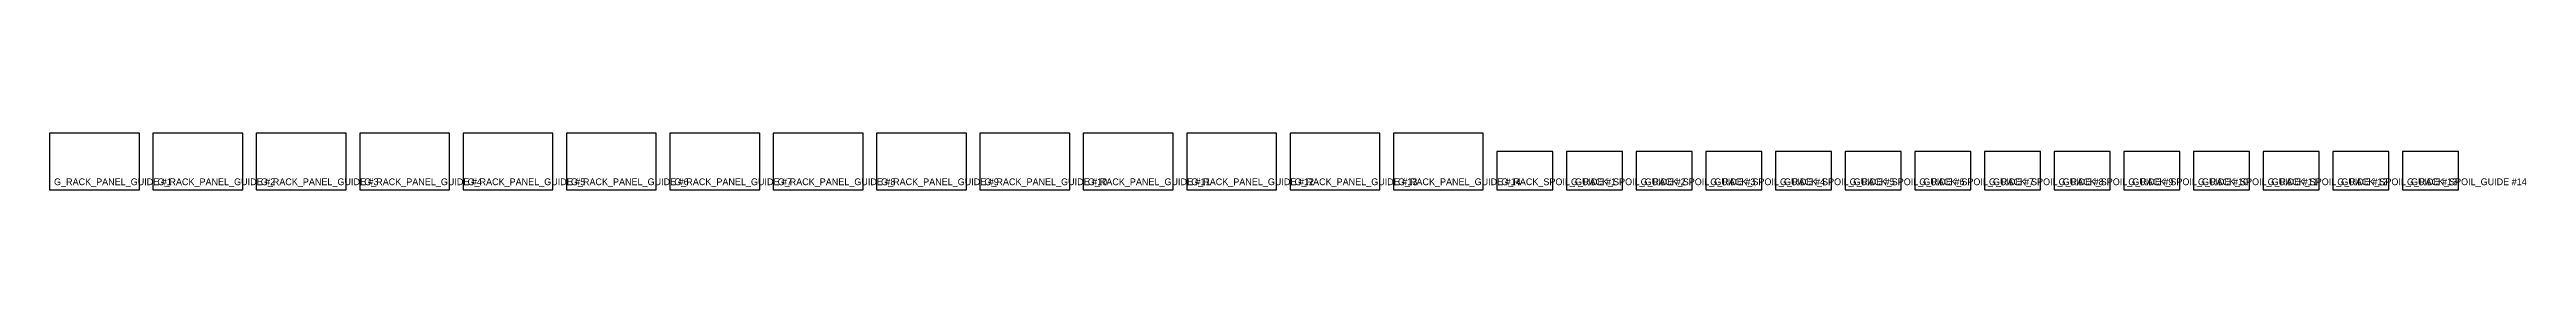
# Model space of a CAD drawing. Header units: millimetres. Extents: x 0 to 1219, y 0 to 2438.
# Drawn here: x 10 to 1112, y 10 to 35 of the extents above; entities that cross this region are included whole.
import ezdxf

# ---------------------------------------------------------------- set-up
doc = ezdxf.new("R2010")
doc.units = ezdxf.units.MM
doc.layers.add('CUT_OUTER', color=7, linetype='Continuous')
doc.layers.add('PART_MARK_NO_CUT', color=7, linetype='Continuous')

msp = doc.modelspace()

# ---------------------------------------------------------------- texts
at = {"layer": 'PART_MARK_NO_CUT'}
for s, p in [('G_RACK_PANEL_GUIDE #1', (12, 12)), ('G_RACK_PANEL_GUIDE #2', (58, 12)), ('G_RACK_PANEL_GUIDE #3', (104, 12)), ('G_RACK_PANEL_GUIDE #4', (150, 12)), ('G_RACK_PANEL_GUIDE #5', (196, 12)), ('G_RACK_PANEL_GUIDE #6', (242, 12)), ('G_RACK_PANEL_GUIDE #7', (288, 12)), ('G_RACK_PANEL_GUIDE #8', (334, 12)), ('G_RACK_PANEL_GUIDE #9', (380, 12)), ('G_RACK_PANEL_GUIDE #10', (426, 12)), ('G_RACK_PANEL_GUIDE #11', (472, 12)), ('G_RACK_PANEL_GUIDE #12', (518, 12)), ('G_RACK_PANEL_GUIDE #13', (564, 12)), ('G_RACK_PANEL_GUIDE #14', (610, 12)), ('G_RACK_SPOIL_GUIDE #1', (656, 12)), ('G_RACK_SPOIL_GUIDE #2', (687, 12)), ('G_RACK_SPOIL_GUIDE #3', (718, 12)), ('G_RACK_SPOIL_GUIDE #4', (749, 12)), ('G_RACK_SPOIL_GUIDE #5', (780, 12)), ('G_RACK_SPOIL_GUIDE #6', (811, 12)), ('G_RACK_SPOIL_GUIDE #7', (842, 12)), ('G_RACK_SPOIL_GUIDE #8', (873, 12)), ('G_RACK_SPOIL_GUIDE #9', (904, 12)), ('G_RACK_SPOIL_GUIDE #10', (935, 12)), ('G_RACK_SPOIL_GUIDE #11', (966, 12)), ('G_RACK_SPOIL_GUIDE #12', (997, 12)), ('G_RACK_SPOIL_GUIDE #13', (1028, 12)), ('G_RACK_SPOIL_GUIDE #14', (1059, 12))]:
    msp.add_text(s, height=3, dxfattribs=at).set_placement(p)

# ---------------------------------------------------------------- linework, layer by layer
at = {"layer": 'CUT_OUTER'}
for points in [[(10, 10), (50, 10), (50, 35), (10, 35)], [(56, 10), (96, 10), (96, 35), (56, 35)], [(102, 10), (142, 10), (142, 35), (102, 35)], [(148, 10), (188, 10), (188, 35), (148, 35)], [(194, 10), (234, 10), (234, 35), (194, 35)], [(240, 10), (280, 10), (280, 35), (240, 35)], [(286, 10), (326, 10), (326, 35), (286, 35)], [(332, 10), (372, 10), (372, 35), (332, 35)], [(378, 10), (418, 10), (418, 35), (378, 35)], [(424, 10), (464, 10), (464, 35), (424, 35)], [(470, 10), (510, 10), (510, 35), (470, 35)], [(516, 10), (556, 10), (556, 35), (516, 35)], [(562, 10), (602, 10), (602, 35), (562, 35)], [(608, 10), (648, 10), (648, 35), (608, 35)], [(679, 10), (679, 27), (654, 27), (654, 10)], [(710, 10), (710, 27), (685, 27), (685, 10)], [(741, 10), (741, 27), (716, 27), (716, 10)], [(772, 10), (772, 27), (747, 27), (747, 10)], [(803, 10), (803, 27), (778, 27), (778, 10)], [(834, 10), (834, 27), (809, 27), (809, 10)], [(865, 10), (865, 27), (840, 27), (840, 10)], [(896, 10), (896, 27), (871, 27), (871, 10)], [(927, 10), (927, 27), (902, 27), (902, 10)], [(958, 10), (958, 27), (933, 27), (933, 10)], [(989, 10), (989, 27), (964, 27), (964, 10)], [(1020, 10), (1020, 27), (995, 27), (995, 10)], [(1051, 10), (1051, 27), (1026, 27), (1026, 10)], [(1082, 10), (1082, 27), (1057, 27), (1057, 10)]]:
    msp.add_lwpolyline(points, close=True, dxfattribs=at)

msp.set_redraw_order([(e.dxf.handle, doc.entitydb.next_handle()) for e in msp.query("TEXT MTEXT ATTDEF DIMENSION ARC_DIMENSION")])  # texts and dimensions are drawn at this point

doc.saveas('drawing.dxf')
